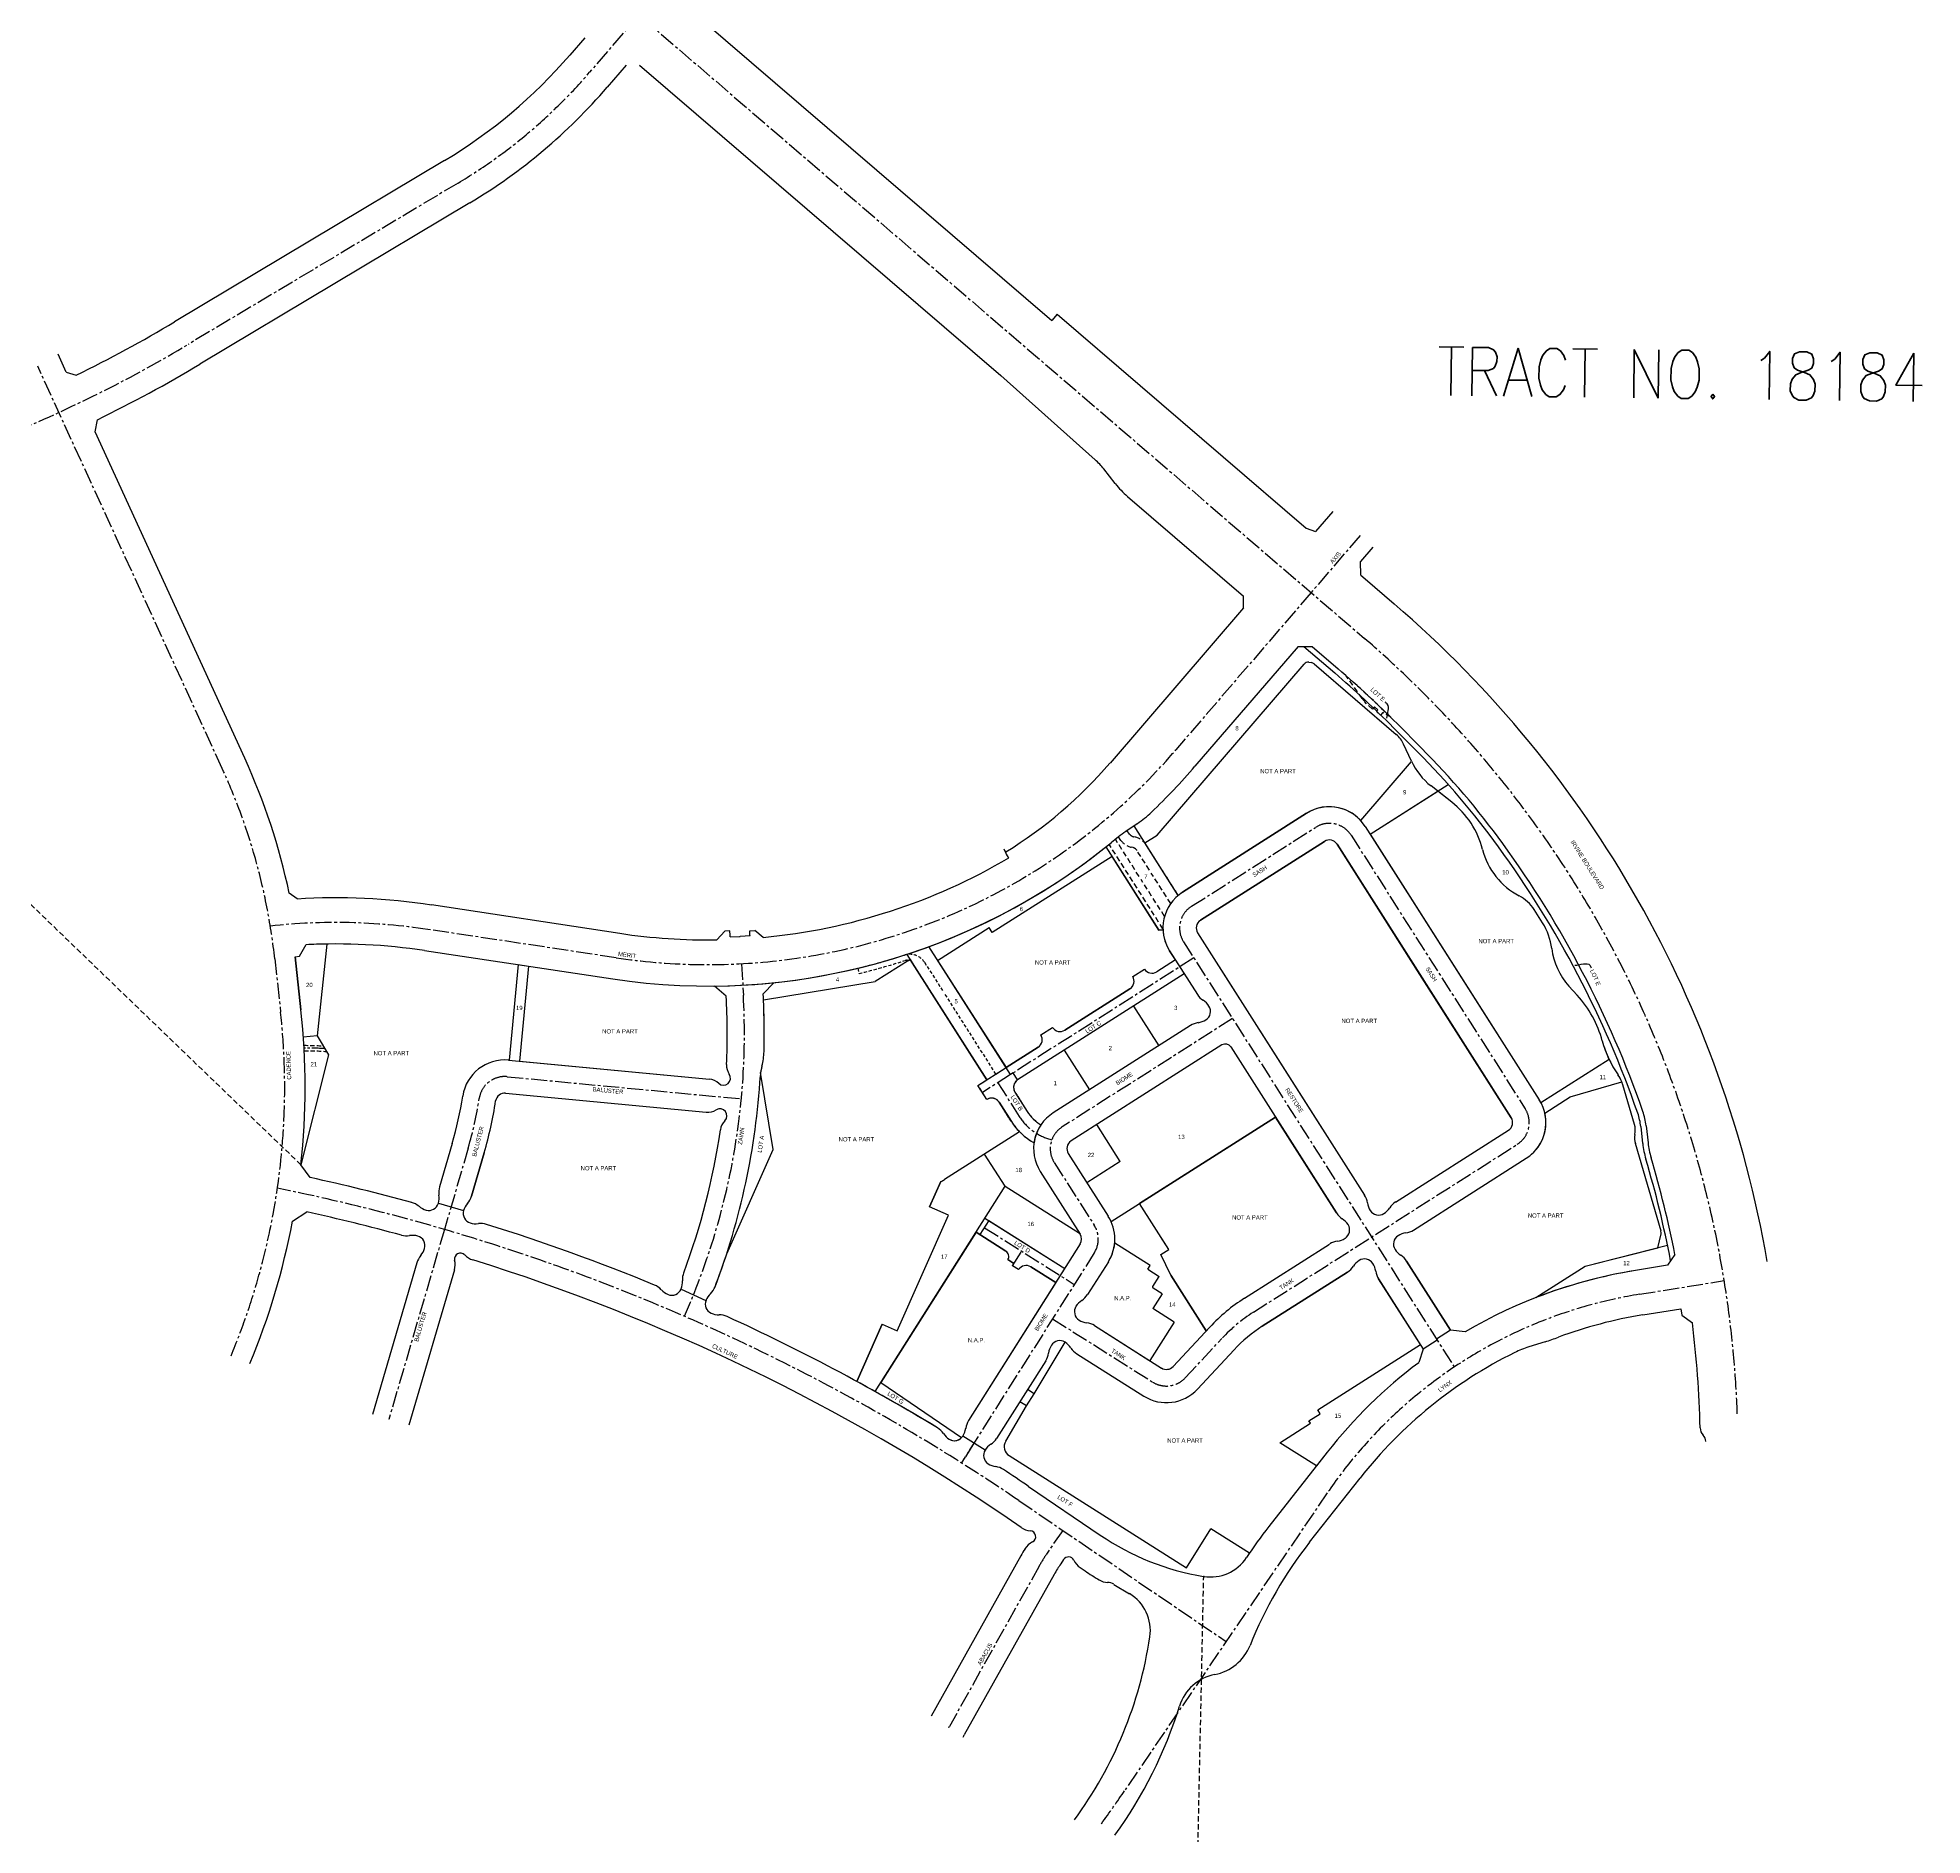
# Model space of a CAD drawing. Extents: x 6103485 to 6118941, y 2177469 to 2202379.
# Drawn here: x 6115428 to 6118941, y 2189160 to 2192512 of the extents above; entities that cross this region are included whole.
import ezdxf
from ezdxf.enums import TextEntityAlignment as Align

# ---------------------------------------------------------------- set-up
doc = ezdxf.new("R2010")
doc.units = 0
doc.header["$LTSCALE"] = 40
doc.header["$MEASUREMENT"] = 0
for name, pattern in [('CENTER2', [1.125, 0.75, -0.125, 0.125, -0.125]), ('DASH5', [0.236, 0.15, -0.086]), ('DASHED2', [0.375, 0.25, -0.125])]:
    doc.linetypes.add(name, pattern=pattern)
for name, color, linetype in [('C-ES-SD', 1, 'DASH5'), ('V-ANNO', 7, 'Continuous'), ('V-LINE-CNTR', 1, 'CENTER2'), ('V-LINE-ESMT', 7, 'DASHED2'), ('V-LINE-LOTS', 3, 'Continuous'), ('V-LINE-RTWY', 1, 'Continuous'), ('V-LINE-TIE', 5, 'DASHED2'), ('V-NODE-TPOB', 7, 'Continuous')]:
    doc.layers.add(name, color=color, linetype=linetype)
doc.layers.add('V-LINE-PIQ-PARCEL', color=2, linetype='Continuous', plot=False)
doc.styles.add('L80', font='simplex.shx', dxfattribs={"width": 0.85, "height": 20})
doc.styles.add('LotNum', font='x-hlvm1d.shx', dxfattribs={"height": 10})
doc.styles.add('ST', font='x-opta1d.shx', dxfattribs={"height": 60})
doc.styles.get("Standard").update_dxf_attribs({"font": 'romansx.shx'})
doc.dimstyles.get("Standard").update_dxf_attribs({"dimtxt": 0.18, "dimasz": 0.18, "dimexe": 0.18, "dimexo": 0.0625, "dimgap": 0.09, "dimtad": 0, "dimtih": 1, "dimtoh": 1, "dimdec": 4, "dimzin": 0, "dimdsep": 46, "dimtxsty": 'Standard', "dimcen": 0.09, "dimadec": 0, "dimazin": 0, "dimtfac": 1, "dimtdec": 4, "dimtofl": 0, "dimtmove": 0, "dimatfit": 3, "dimfxl": 1, "dimtolj": 1, "dimtzin": 0, "dimarcsym": 0})

msp = doc.modelspace()

# ---------------------------------------------------------------- linework, layer by layer
at = {"layer": 'C-ES-SD'}
for p, q in [((6116956.9, 2190776.7), (6116959.2, 2190767)), ((6117051.5, 2190791.1), (6117054.4, 2190793)), ((6117054.4, 2190793), (6117197.3, 2190568.5)), ((6117081.4, 2190787.8), (6117116.1, 2190733.3)), ((6117119.5, 2190727.8), (6117214.1, 2190579.2)), ((6117181, 2190558.1), (6117197.3, 2190568.5)), ((6117214.1, 2190579.2), (6117233.3, 2190591.4)), ((6117241.6, 2190578.3), (6117233.3, 2190591.4)), ((6117246.7, 2190581.6), (6117241.6, 2190578.3)), ((6117255, 2190568.5), (6117246.7, 2190581.6)), ((6117197.7, 2190532), (6117181, 2190558.1)), ((6117250, 2190545.7), (6117272.8, 2190509.8)), ((6117243.3, 2190491), (6117220.5, 2190526.9))]:
    msp.add_line(p, q, dxfattribs=at)
for centre, radius, start, end in [((6116677.8, 2191933.5), 1190, 283.5659, 287.9222), ((6116677.8, 2191933.5), 1200, 283.5659, 287.7995), ((6117053.9, 2190770.3), 32.5, 32.4784, 107.9222), ((6117048.4, 2190779), 12.5, 75.5702, 107.7995), ((6117263.9, 2190554.6), 16.5, 122.4784, 212.4784), ((6117206.5, 2190518.1), 16.5, 32.4784, 122.4784), ((6117342.4, 2190554.1), 82.5, 212.4784, 237.6022), ((6117342.4, 2190554.1), 117.5, 212.4784, 224.4712), ((6117342.4, 2190554.1), 117.5, 212.4784, 241.0385), ((6117363.8, 2190440.3), 79, 146.0645, 172.029)]:
    msp.add_arc(centre, radius, start, end, dxfattribs=at)
at = {"layer": 'V-LINE-CNTR'}
for p, q in [((6116522.1, 2192577.2), (6117901.4, 2191391.8)), ((6116548.9, 2192554.2), (6116457.1, 2192447.4)), ((6116211.9, 2192240.9), (6115708.6, 2191939.9)), ((6115772.3, 2191149.1), (6115428.2, 2191899.3)), ((6117893.3, 2191583.5), (6117802, 2191477.2)), ((6117802, 2191477.2), (6117549.9, 2191183.9)), ((6117579.1, 2190892.2), (6117810.3, 2191039.4)), ((6117876.6, 2191024.7), (6118201.2, 2190514.8)), ((6116506.4, 2190796.3), (6116155.5, 2190849.2)), ((6117564.4, 2190826), (6118069, 2190033.2)), ((6115870.2, 2190794.2), (6115881.1, 2190694.8)), ((6116740.5, 2190785.2), (6116743.7, 2190726.5)), ((6117583.5, 2190796), (6117189.4, 2190545.1)), ((6117655.5, 2190682.9), (6117338, 2190480.8)), ((6116303.2, 2190574.5), (6116739.9, 2190533.2)), ((6117218, 2190563.3), (6117258.1, 2190500.4)), ((6117308.9, 2190459.9), (6117318.6, 2190456.5)), ((6116230.9, 2190441.5), (6116186.4, 2190289.6)), ((6117694.4, 2190135.2), (6118186.5, 2190448.5)), ((6117323.3, 2190414.6), (6117397.8, 2190297.5)), ((6116186.4, 2190289.6), (6116082.9, 2189935.6)), ((6117193.2, 2190292.9), (6117360.6, 2190187.1)), ((6117245.4, 2190222), (6117262.5, 2190249.1)), ((6117397.9, 2190246.1), (6117150.2, 2189854.4)), ((6118414, 2190168.8), (6118572.1, 2190194.3)), ((6117320.1, 2190123.1), (6117506.6, 2190005.1)), ((6117567.4, 2190013), (6117635.8, 2190086.5)), ((6117173.6, 2189891.3), (6117150.2, 2189854.4)), ((6117832.2, 2189798.5), (6117455, 2189244)), ((6117257.3, 2189784.1), (6117643.6, 2189521.3)), ((6117339, 2189728.6), (6117308.9, 2189684.4)), ((6117295.2, 2189662.1), (6117127.7, 2189362.8))]:
    msp.add_line(p, q, dxfattribs=at)
for centre, radius, start, end in [((6115698.7, 2193099.2), 1000, 300.8769, 319.323), ((6114425.6, 2194085.6), 2500, 284.4228, 300.8769), ((6116597.8, 2189875), 2000, 2.035, 49.323), ((6116677.8, 2191933.5), 1150, 261.4302, 319.323), ((6114727, 2190669.7), 1150, 6.2149, 24.6371), ((6117836.1, 2190998.9), 48, 32.4784, 122.4784), ((6117604.9, 2190851.7), 48, 122.4784, 212.4784), ((6115984.2, 2189712), 1150, 81.4302, 96.1032), ((6115445.7, 2190655.5), 1300, 336.0471, 3.1286), ((6114588.7, 2190554.1), 1300, 337.3886, 6.2149), ((6116298.7, 2190526.7), 48, 84.6014, 171.4444), ((6115559, 2190638), 700, 343.6964, 351.4444), ((6117342.4, 2190554.1), 100, 212.4784, 250.3894), ((6118160.7, 2190489), 48, 302.4784, 32.4784), ((6117363.8, 2190440.3), 48, 122.4784, 212.4784), ((6115119.7, 2186642.4), 3800, 55.7686, 78.5331), ((6117357.3, 2190271.7), 48, 327.6996, 32.4784), ((6118553.2, 2189307.9), 872, 99.1882, 145.7686), ((6117855.5, 2189882.2), 300, 122.4784, 137.0658), ((6117532.3, 2190045.7), 48, 237.6996, 317.0658), ((6114739.2, 2190328.6), 1400, 343.6964, 343.6965), ((6117557, 2189515.6), 300, 145.7686, 150.7686), ((6116255, 2189851.2), 1000, 330.6245, 330.7686), ((6115034.2, 2190891.1), 2928, 324.278, 325.7686)]:
    msp.add_arc(centre, radius, start, end, dxfattribs=at)
at = {"layer": 'V-LINE-CNTR', "ltscale": 0.8}
msp.add_arc((6115926.1, 2190055), 573, 86.28, 90.1449, dxfattribs=at)
at = {"layer": 'V-LINE-ESMT'}
for p, q in [((6117897.1, 2191279.9), (6117867.5, 2191321.9)), ((6117901.9, 2191274.7), (6117899.7, 2191276.8)), ((6117901.3, 2191274), (6117901.9, 2191274.7)), ((6117916.5, 2191259.8), (6117901.3, 2191274)), ((6117920.4, 2191264), (6117916.5, 2191259.8)), ((6117926.5, 2191258.3), (6117920.4, 2191264)), ((6117926.5, 2191258.3), (6117924.1, 2191255.8)), ((6117931.4, 2191248.9), (6117924.1, 2191255.8)), ((6117935.8, 2191253.6), (6117931.4, 2191248.9)), ((6117950.5, 2191244.6), (6117935.8, 2191253.6)), ((6117463.8, 2191026.8), (6117459.2, 2191033.2)), ((6117525.9, 2190850.1), (6117425.5, 2191007.8)), ((6117481.6, 2190947.6), (6117437.3, 2191017.2)), ((6117447.5, 2191015.1), (6117442.9, 2191021.5)), ((6117469.6, 2191001.8), (6117466.9, 2191002.3)), ((6117500.7, 2190959.7), (6117477.4, 2190996.3)), ((6117554.4, 2190912.5), (6117494.3, 2191007)), ((6117540.4, 2190897.3), (6117504.1, 2190954.3)), ((6117528.9, 2190873.3), (6117485.1, 2190942.2))]:
    msp.add_line(p, q, dxfattribs=at)
at = {"layer": 'V-LINE-ESMT', "ltscale": 0.8, "flags": 128}
for points in [[(6115924.4, 2190633, -0.015495), (6115960.2, 2190632, -0.015495)], [(6115924.9, 2190623, -0.018274), (6115966.4, 2190621.6, -0.018274)]]:
    msp.add_lwpolyline(points, format="xyb", dxfattribs=at)
at = {"layer": 'V-LINE-ESMT'}
for centre, radius, start, end in [((6116597.8, 2189875), 1925, 45.3561, 48.7312), ((6117913.9, 2191291.7), 20.5, 215.1589, 226.4089), ((6117473.9, 2191034.1), 12.5, 215.6394, 257.4784), ((6117473.9, 2191034.1), 32.5, 215.6394, 257.4784), ((6117466.9, 2190989.6), 12.5, 32.4784, 77.4784), ((6117466.9, 2190989.6), 32.5, 32.4784, 77.4784)]:
    msp.add_arc(centre, radius, start, end, dxfattribs=at)
at = {"layer": 'V-LINE-LOTS'}
for p, q in [((6117902.7, 2191502.8), (6117956.8, 2191456.2)), ((6117788.5, 2191376.8), (6117846, 2191327.3)), ((6117514.9, 2191024.9), (6117788.9, 2191343.8)), ((6117797.7, 2191347.2), (6117802.4, 2191346.6)), ((6117807.7, 2191344.3), (6117960.7, 2191212.8)), ((6117955.1, 2191225.9), (6118000.6, 2191180.2)), ((6117894.5, 2191052.1), (6117989.3, 2191162.4)), ((6117989, 2191163.1), (6117974.5, 2191194.4)), ((6117912, 2191026.8), (6118057.7, 2191119.5)), ((6118064.1, 2191086.5), (6118025.6, 2191116.7)), ((6117554.4, 2190912.5), (6117472, 2191042.1)), ((6117492.1, 2191010.4), (6117514.9, 2191024.9)), ((6117419.6, 2191003), (6117518.3, 2190847.9)), ((6118233.6, 2190861.2), (6118217.8, 2190886)), ((6117105.9, 2190791.4), (6117201.7, 2190852.4)), ((6117207.6, 2190843.1), (6117201.7, 2190852.4)), ((6117518.3, 2190847.9), (6117525.9, 2190848.6)), ((6117241.6, 2190578.3), (6117089.6, 2190817)), ((6116324, 2190783.4), (6116307.1, 2190605.2)), ((6116343.4, 2190780.4), (6116326.6, 2190603.4)), ((6117054.4, 2190793), (6116989.7, 2190751.8)), ((6117048.2, 2190802.6), (6117197.3, 2190568.5)), ((6116781.2, 2190717.8), (6116989.7, 2190751.8)), ((6117565.7, 2190766.2), (6117255, 2190568.5)), ((6118298.3, 2190726.4), (6118282.7, 2190743.5)), ((6118357.5, 2190606.8), (6118230.5, 2190526)), ((6116799.2, 2190438.9), (6116775.8, 2190582.2)), ((6117181, 2190558.1), (6117233.3, 2190591.4)), ((6117246.7, 2190581.6), (6117241.6, 2190578.3)), ((6117255, 2190568.5), (6117246.7, 2190581.6)), ((6118284.7, 2190536.8), (6118381.2, 2190565.1)), ((6117250, 2190545.7), (6117272.8, 2190509.8)), ((6118237.6, 2190506.8), (6118284.7, 2190536.8)), ((6118404.9, 2190485.3), (6118383.1, 2190559.6)), ((6117220.5, 2190526.9), (6117243.3, 2190491)), ((6117429.3, 2190304.3), (6117735.6, 2190499.3)), ((6117258.6, 2190471.8), (6117118.6, 2190382.7)), ((6118416.6, 2190481.9), (6118420.1, 2190450.1)), ((6116712.6, 2190244.3), (6116799.2, 2190438.9)), ((6117231.7, 2190370.3), (6117193.5, 2190430.3)), ((6118454.3, 2190286.5), (6118406.5, 2190449.7)), ((6116989.5, 2189987.2), (6117231.7, 2190370.3)), ((6117112, 2190379.3), (6117090.8, 2190331.7)), ((6117231.7, 2190370.3), (6117370.6, 2190282.5)), ((6117125.9, 2190316.1), (6117090.8, 2190331.7)), ((6117536.8, 2190252.5), (6117482.3, 2190338.1)), ((6117030.2, 2190100.9), (6117125.9, 2190316.1)), ((6117177.4, 2190284.5), (6117233.1, 2190249.3)), ((6117194, 2190310.7), (6117342.7, 2190216.8)), ((6117501.8, 2190222.4), (6117435.9, 2190264)), ((6117536.8, 2190252.5), (6117520.1, 2190278.6)), ((6117522.1, 2190243.1), (6117536.8, 2190252.5)), ((6118313.1, 2190221.3), (6118466.5, 2190260.3)), ((6118448.4, 2190255.6), (6118454.4, 2190281.4)), ((6117236.7, 2190233.5), (6117248.1, 2190226.3)), ((6117245.4, 2190222), (6117248.1, 2190226.3)), ((6117256.8, 2190214.8), (6117245.4, 2190222)), ((6117279.6, 2190219.9), (6117326.1, 2190190.6)), ((6117497.5, 2190215.6), (6117501.8, 2190222.4)), ((6117497.5, 2190215.6), (6117518.6, 2190202.2)), ((6117540.4, 2190204.4), (6117522.1, 2190243.1)), ((6118220.7, 2190162.6), (6118313.1, 2190221.3)), ((6117506.9, 2190183.6), (6117518.6, 2190202.2)), ((6117524.6, 2190169.5), (6117507.7, 2190180.2)), ((6117606.5, 2190100.5), (6117540.4, 2190204.4)), ((6117524.6, 2190169.5), (6117507.2, 2190142)), ((6117002.6, 2190113.2), (6116955, 2190006.3)), ((6117002.6, 2190113.2), (6117030.2, 2190100.9)), ((6117546.9, 2190116.9), (6117501.5, 2190045.1)), ((6117546.9, 2190116.9), (6117507.2, 2190142)), ((6117285.6, 2189983.4), (6117343.4, 2190079.4)), ((6117814.7, 2189953.3), (6118005.7, 2190074.9)), ((6117000.1, 2190004), (6117150.6, 2189901.5)), ((6117271.4, 2189960.5), (6117285.6, 2189983.4)), ((6117232.7, 2189894.9), (6117271.4, 2189960.5)), ((6117798.1, 2189932.7), (6117819.2, 2189946.1)), ((6117801, 2189928.2), (6117798.1, 2189932.7)), ((6117819.2, 2189946.1), (6117814.7, 2189953.3)), ((6117744, 2189891.9), (6117801, 2189928.2)), ((6117239.2, 2189867.9), (6117569.5, 2189659)), ((6117812, 2189848.9), (6117744, 2189891.9))]:
    msp.add_line(p, q, dxfattribs=at)
for points in [[(6117471.2, 2190706.1), (6117518.2, 2190632.3)], [(6115949.2, 2190650.4), (6115923.4, 2190648.5)], [(6117341.9, 2190623.8), (6117388.9, 2190550)], [(6117446.3, 2190416.4), (6117402.5, 2190485.2)], [(6117446.3, 2190416.4), (6117384.1, 2190376.8)]]:
    msp.add_lwpolyline(points, dxfattribs=at)
for centre, radius, start, end in [((6116597.8, 2189875), 2085, 9.8068, 49.323), ((6117796.5, 2191337.3), 10, 83.0758, 139.323), ((6117801.1, 2191336.7), 10, 49.323, 83.0758), ((6116597.8, 2189875), 1915, 44.8631, 49.3231), ((6117925.5, 2191171.8), 54, 24.7496, 49.323), ((6118103.4, 2191215.8), 126, 204.7496, 231.8452), ((6116936, 2190120.6), 1502, 35.9922, 44.8631), ((6117962.8, 2190957.5), 164, 14.3754, 51.8452), ((6118253.4, 2191032), 136, 194.3754, 242.1736), ((6116597.8, 2189875), 1920, 19.1958, 35.9922), ((6118155.4, 2190846.3), 74, 32.4784, 62.1736), ((6118137.4, 2190800), 114, 6.8139, 32.4784), ((6118375.7, 2190828.5), 126, 186.8139, 222.4114), ((6117455.5, 2190752.4), 16.5, 302.4784, 32.4787), ((6118147.7, 2190588.8), 204, 14.9163, 42.4114), ((6117334.1, 2190675.1), 16.5, 212.4784, 302.4784), ((6118538.1, 2190692.8), 200, 194.9163, 214.9416), ((6117263.9, 2190554.6), 16.5, 122.4784, 212.4784), ((6118321.6, 2190541.6), 64, 21.4671, 34.9416), ((6118321.6, 2190541.6), 64, 16.3434, 21.4671), ((6117206.5, 2190518.1), 16.5, 32.4784, 122.4784), ((6117342.4, 2190554.1), 82.5, 212.4784, 237.6022), ((6118305.3, 2190469.5), 112, 6.3614, 19.1958), ((6117342.4, 2190554.1), 117.5, 212.4784, 241.0385), ((6118367.4, 2190474.3), 39, 348.8233, 16.3434), ((6118441, 2190459.8), 36, 168.8233, 196.3434), ((6118587.1, 2190468.7), 168, 186.3614, 196.6175), ((6116597.8, 2189875), 1908, 10.7659, 16.6175), ((6117097.1, 2190416.4), 40, 291.8589, 302.4791), ((6118444.7, 2190283.7), 10, 346.679, 16.3434), ((6117227, 2190239.6), 11.5, 327.6996, 57.6996), ((6117270.8, 2190206), 16.5, 57.6996, 147.6996), ((6117509, 2190182.3), 2.5, 147.6996, 237.6996), ((6117249.9, 2189884.8), 20, 149.4261, 237.6944)]:
    msp.add_arc(centre, radius, start, end, dxfattribs=at)
at = {"layer": 'V-LINE-PIQ-PARCEL'}
for p, q in [((6117777.7, 2191376.8), (6117585.6, 2191153.3)), ((6117777.7, 2191376.8), (6117803.9, 2191376.7)), ((6117803.9, 2191376.7), (6117852.5, 2191334.9)), ((6117514.9, 2191024.9), (6117788.9, 2191343.8)), ((6117797.7, 2191347.2), (6117802.4, 2191346.6)), ((6117807.7, 2191344.3), (6117960.7, 2191212.8)), ((6117962.2, 2191232.9), (6118007.7, 2191187.2)), ((6117894.5, 2191052.1), (6117989.3, 2191162.4)), ((6117989, 2191163.1), (6117974.5, 2191194.4)), ((6117912, 2191026.8), (6118038, 2191107)), ((6118064.1, 2191086.5), (6118038, 2191107)), ((6117793.7, 2191065.6), (6117562.5, 2190918.4)), ((6117478.1, 2191046.3), (6117456.6, 2191031.4)), ((6117492.1, 2191010.4), (6117514.9, 2191024.9)), ((6117912, 2191026.8), (6118227.3, 2190531.4)), ((6117554.4, 2190912.5), (6117492.1, 2191010.4)), ((6117827, 2191013.2), (6117595.8, 2190866.1)), ((6118005, 2190765.2), (6117850.4, 2191008)), ((6117430.9, 2190985.2), (6117207.6, 2190843.1)), ((6117518.3, 2190847.9), (6117430.9, 2190985.2)), ((6118233.6, 2190861.2), (6118217.8, 2190886)), ((6117105.9, 2190791.4), (6117201.7, 2190852.4)), ((6117207.6, 2190843.1), (6117201.7, 2190852.4)), ((6117525.9, 2190848.6), (6117518.3, 2190847.9)), ((6115916, 2190799.2), (6115928.9, 2190820.7)), ((6117590.5, 2190842.6), (6117745.1, 2190599.8)), ((6115908, 2190798.3), (6115916, 2190799.2)), ((6115918.9, 2190698.9), (6115908, 2190798.3)), ((6116324, 2190783.4), (6116307.1, 2190605.2)), ((6116324, 2190783.4), (6116343.4, 2190780.4)), ((6116343.4, 2190780.4), (6116326.6, 2190603.4)), ((6117054.4, 2190793), (6116989.7, 2190751.8)), ((6117197.3, 2190568.5), (6117054.4, 2190793)), ((6117105.9, 2190791.4), (6117233.3, 2190591.4)), ((6117549, 2190792.4), (6117514.2, 2190770.2)), ((6117549, 2190792.4), (6117538.2, 2190809.3)), ((6116711.8, 2190724.8), (6116689.6, 2190743.6)), ((6116781.2, 2190717.8), (6116989.7, 2190751.8)), ((6117469.5, 2190761.3), (6117491.4, 2190775.3)), ((6118175, 2190498.1), (6118005, 2190765.2)), ((6118298.3, 2190726.4), (6118282.7, 2190743.5)), ((6117342.9, 2190661.2), (6117464.4, 2190738.5)), ((6115949.2, 2190650.4), (6115970.3, 2190615)), ((6117298.2, 2190652.3), (6117320.1, 2190666.2)), ((6115970.3, 2190615), (6115919, 2190410.2)), ((6116306.1, 2190605.3), (6116307.1, 2190605.2)), ((6116326.6, 2190603.4), (6116680.3, 2190570)), ((6117233.3, 2190591.4), (6117293.1, 2190629.5)), ((6118357.5, 2190606.8), (6118230.5, 2190526)), ((6116799.2, 2190438.9), (6116775.8, 2190582.2)), ((6117181, 2190558.1), (6117197.3, 2190568.5)), ((6117745.1, 2190599.8), (6117901.8, 2190353.7)), ((6118284.7, 2190536.8), (6118381.2, 2190565.1)), ((6116300.3, 2190543.6), (6116674.5, 2190508.2)), ((6117197.7, 2190532), (6117181, 2190558.1)), ((6118237.6, 2190506.8), (6118284.7, 2190536.8)), ((6118404.9, 2190485.3), (6118383.1, 2190559.6)), ((6117243.3, 2190491), (6117220.5, 2190526.9)), ((6117735.6, 2190499.3), (6117482.3, 2190338.1)), ((6117849.5, 2190320.4), (6117735.6, 2190499.3)), ((6117258.6, 2190471.8), (6117118.6, 2190382.7)), ((6117959.6, 2190340.8), (6118169.8, 2190474.6)), ((6118426.5, 2190483), (6118430.1, 2190451.2)), ((6116201.1, 2190450.2), (6116177.4, 2190369)), ((6116260.6, 2190432.7), (6116236.9, 2190351.6)), ((6116712.6, 2190244.3), (6116799.2, 2190438.9)), ((6118454.3, 2190286.5), (6118406.5, 2190449.7)), ((6117992.9, 2190288.5), (6118203.1, 2190422.3)), ((6117090.8, 2190331.7), (6117112, 2190379.3)), ((6116175.2, 2190338.4), (6116222.2, 2190324.7)), ((6117125.9, 2190316.1), (6117090.8, 2190331.7)), ((6117536.8, 2190252.5), (6117482.3, 2190338.1)), ((6117177.4, 2190284.5), (6117000.1, 2190004)), ((6117030.2, 2190100.9), (6117125.9, 2190316.1)), ((6117233.1, 2190249.3), (6117177.4, 2190284.5)), ((6117501.8, 2190222.4), (6117435.9, 2190264)), ((6117522.1, 2190243.1), (6117536.8, 2190252.5)), ((6117677.7, 2190161.4), (6117836.6, 2190262.5)), ((6118313.1, 2190221.3), (6118448.4, 2190255.6)), ((6118448.4, 2190255.6), (6118454.4, 2190281.4)), ((6117248.1, 2190226.3), (6117236.7, 2190233.5)), ((6117245.4, 2190222), (6117248.1, 2190226.3)), ((6117256.8, 2190214.8), (6117245.4, 2190222)), ((6117326.1, 2190190.6), (6117279.6, 2190219.9)), ((6117424.1, 2190229.5), (6117385.3, 2190168.1)), ((6117497.5, 2190215.6), (6117501.8, 2190222.4)), ((6117497.5, 2190215.6), (6117518.6, 2190202.2)), ((6117540.4, 2190204.4), (6117522.1, 2190243.1)), ((6118062.1, 2190101.8), (6117980.1, 2190230.7)), ((6118220.7, 2190162.6), (6118313.1, 2190221.3)), ((6118466.2, 2190222.8), (6118406.8, 2190213.2)), ((6118480.2, 2190242.8), (6118466.2, 2190222.8)), ((6116627.6, 2190178.6), (6116674, 2190157.4)), ((6117326.1, 2190190.6), (6117163.4, 2189933.2)), ((6117506.9, 2190183.6), (6117518.6, 2190202.2)), ((6117524.6, 2190169.5), (6117507.7, 2190180.2)), ((6117540.4, 2190204.4), (6117606.5, 2190100.5)), ((6117869.9, 2190210.2), (6117711, 2190109.1)), ((6118005.7, 2190074.9), (6117927.8, 2190197.4)), ((6117524.6, 2190169.5), (6117507.2, 2190142)), ((6116955, 2190006.3), (6117002.6, 2190113.2)), ((6117002.6, 2190113.2), (6117030.2, 2190100.9)), ((6117398.3, 2190110.3), (6117499.8, 2190046.1)), ((6117546.9, 2190116.9), (6117501.5, 2190045.1)), ((6117546.9, 2190116.9), (6117507.2, 2190142)), ((6117285.6, 2189983.4), (6117343.4, 2190079.4)), ((6117606.5, 2190100.5), (6117613.1, 2190107.6)), ((6117814.7, 2189953.3), (6118005.7, 2190074.9)), ((6118037.1, 2190083.3), (6118011, 2190066.7)), ((6118062.1, 2190101.8), (6118036, 2190085.1)), ((6118036, 2190085.1), (6118037.1, 2190083.3)), ((6117365.2, 2190057.9), (6117490.1, 2189978.9)), ((6117590.1, 2189991.9), (6117658.5, 2190065.4)), ((6118011, 2190066.7), (6118002.6, 2190041.3)), ((6117000.1, 2190004), (6117150.6, 2189901.5)), ((6117271.4, 2189960.5), (6117285.6, 2189983.4)), ((6117232.7, 2189894.9), (6117271.4, 2189960.5)), ((6117798.1, 2189932.7), (6117819.2, 2189946.1)), ((6117801, 2189928.2), (6117798.1, 2189932.7)), ((6117819.2, 2189946.1), (6117814.7, 2189953.3)), ((6117194.3, 2189878.3), (6117152.9, 2189904.4)), ((6117744, 2189891.9), (6117801, 2189928.2)), ((6117239.2, 2189867.9), (6117569.5, 2189659)), ((6117812, 2189848.9), (6117744, 2189891.9)), ((6117831.9, 2189874.2), (6117812, 2189848.9)), ((6117275.3, 2189810.6), (6117408.9, 2189719.7)), ((6117569.5, 2189659), (6117615.2, 2189731.3)), ((6117687, 2189685.9), (6117615.2, 2189731.3))]:
    msp.add_line(p, q, dxfattribs=at)
msp.add_lwpolyline([(6115967.2, 2190821.9), (6115949.2, 2190650.4)], dxfattribs=at)
for centre, radius, start, end in [((6117796.5, 2191337.3), 10, 83.0758, 139.323), ((6117801.1, 2191336.7), 10, 49.323, 83.0758), ((6116597.8, 2189875), 1925, 44.8631, 49.323), ((6117925.5, 2191171.8), 54, 24.7496, 49.323), ((6116936, 2190120.6), 1512, 35.9922, 44.8631), ((6116677.8, 2191933.5), 1197, 313.6732, 319.323), ((6117354.5, 2191224.7), 217, 304.7323, 313.6732), ((6117836.1, 2190998.9), 79, 42.3351, 122.4784), ((6117962.8, 2190957.5), 164, 14.3754, 51.8452), ((6117703.3, 2190675.6), 433, 124.7323, 129.1892), ((6116677.8, 2191933.5), 1190, 270.5707, 309.1892), ((6117836.1, 2190998.9), 17, 32.4784, 122.4784), ((6118253.4, 2191032), 136, 194.3754, 242.1736), ((6116597.8, 2189875), 1930, 19.1958, 35.9922), ((6117604.9, 2190851.7), 79, 122.4784, 129.701), ((6118155.4, 2190846.3), 74, 32.4784, 62.1736), ((6117604.9, 2190851.7), 79, 182.2855, 212.4784), ((6117604.9, 2190851.7), 17, 122.4784, 212.4784), ((6118137.4, 2190800), 114, 6.8139, 32.4784), ((6115984.2, 2189712), 1110, 90.8763, 92.8537), ((6118375.7, 2190828.5), 126, 186.8139, 222.4114), ((6117455.5, 2190752.4), 16.5, 302.4784, 32.4784), ((6117505.3, 2190784.1), 16.5, 212.4784, 302.4784), ((6115445.7, 2190655.5), 1268, 357.3642, 3.1306), ((6115445.7, 2190655.5), 1337, 358.5303, 2.6709), ((6118147.7, 2190588.8), 204, 14.9163, 42.4114), ((6114588.7, 2190554.1), 1338, 353.8298, 6.2149), ((6117284.3, 2190643.4), 16.5, 302.4784, 32.4784), ((6117334.1, 2190675.1), 16.5, 212.4784, 302.4784), ((6118538.1, 2190692.8), 200, 194.9163, 205.4792), ((6116298.7, 2190526.7), 79, 84.6014, 171.4444), ((6116669.3, 2190624.1), 113, 344.6899, 358.5303), ((6116677.5, 2190540.1), 30, 47.2272, 84.6014), ((6116706.7, 2190571.7), 13, 227.2272, 34.1718), ((6116742.3, 2190595.8), 30, 177.3642, 214.1718), ((6116862.2, 2190571.3), 87, 164.6899, 172.8192), ((6118321.6, 2190541.6), 64, 16.3434, 21.4671), ((6115559, 2190638), 669, 343.6964, 351.4444), ((6116298.7, 2190526.7), 17, 84.6014, 171.4444), ((6117206.5, 2190518.1), 16.5, 32.4784, 122.4784), ((6118160.7, 2190489), 79, 27.906, 32.4784), ((6115559, 2190638), 731, 343.6964, 351.4444), ((6116677.3, 2190538.1), 30, 264.6014, 301.9756), ((6116700.1, 2190501.6), 13, 315.031, 121.9756), ((6118160.7, 2190489), 17, 302.4784, 32.4784), ((6118160.7, 2190489), 79, 302.4784, 13.0346), ((6118305.3, 2190469.5), 122, 6.3614, 19.1958), ((6115445.7, 2190655.5), 1268, 339.3741, 351.8387), ((6116730.5, 2190471.2), 30, 135.031, 171.8387), ((6117342.4, 2190554.1), 117.5, 212.4784, 224.4712), ((6118367.4, 2190474.3), 39, 348.8233, 16.3434), ((6118441, 2190459.8), 36, 168.8233, 196.3434), ((6118587.1, 2190468.7), 158, 186.3614, 196.6175), ((6116597.8, 2189875), 1918, 11.0572, 16.6175), ((6116211.9, 2190358.9), 36, 163.6964, 188.2294), ((6117097.1, 2190416.4), 40, 291.8589, 302.4791), ((6116140.7, 2190348.6), 36, 343.6964, 8.2294), ((6116256.8, 2190314.6), 36, 139.1634, 163.6964), ((6116202.3, 2190361.7), 36, 319.1634, 343.6964), ((6117879.8, 2190339.7), 36, 212.4784, 237.0114), ((6117871.4, 2190334.3), 36, 7.9454, 32.4784), ((6117942.7, 2190344.3), 36, 187.9454, 212.4784), ((6117927.9, 2190334.9), 18.5, 212.4784, 302.4784), ((6117918.5, 2190349.7), 36, 302.4784, 327.0114), ((6117978.9, 2190310.5), 36, 122.4784, 147.0114), ((6117840.6, 2190279.3), 36, 32.4784, 57.0114), ((6117855.4, 2190288.7), 18.5, 302.4784, 32.4784), ((6117973.6, 2190318.9), 36, 277.9454, 302.4784), ((6118444.7, 2190283.7), 10, 346.679, 16.3434), ((6117227, 2190239.6), 11.5, 327.6996, 57.6996), ((6117357.3, 2190271.7), 79, 327.6996, 354.3703), ((6117856, 2190232.2), 36, 97.9454, 122.4784), ((6117846, 2190303.5), 36, 277.9454, 302.4784), ((6117974.1, 2190262.4), 18.5, 122.4784, 212.4784), ((6117988.9, 2190271.8), 36, 212.4784, 237.0114), ((6117983.5, 2190247.6), 36, 97.9454, 122.4784), ((6115445.7, 2190655.5), 1332, 339.2174, 342.0198), ((6117270.8, 2190206), 16.5, 57.6996, 147.6996), ((6117850.6, 2190240.6), 36, 302.4784, 327.0114), ((6117911, 2190201.4), 36, 122.4784, 147.0114), ((6117901.6, 2190216.2), 18.5, 32.4784, 122.4784), ((6117886.8, 2190206.8), 36, 7.9454, 32.4784), ((6117949.7, 2190211.4), 36, 32.4784, 57.0114), ((6116594.2, 2190192.1), 36, 338.0262, 3.2418), ((6116666.1, 2190196.2), 36, 159.3741, 183.2418), ((6116657.3, 2190195.7), 36, 314.0317, 339.2174), ((6117509, 2190182.3), 2.5, 147.6996, 237.6996), ((6117958.1, 2190216.7), 36, 187.9454, 212.4784), ((6118553.2, 2189307.9), 917, 99.1882, 111.2575), ((6116707.4, 2190143.9), 36, 134.0317, 157.9279), ((6117379.4, 2190136.4), 18.5, 147.6996, 237.6996), ((6117394.2, 2190127.1), 36, 123.1666, 147.6996), ((6117354.8, 2190187.4), 36, 303.1666, 327.6996), ((6117855.5, 2189882.2), 331, 122.4784, 137.0658), ((6117388.8, 2190151.2), 36, 237.6996, 262.2326), ((6117379.1, 2190079.9), 36, 57.6996, 82.2326), ((6117855.5, 2189882.2), 269, 122.4784, 137.0658), ((6117324.1, 2190049), 36, 33.1666, 57.6996), ((6117384.4, 2190088.3), 36, 213.1666, 237.6996), ((6118553.2, 2189307.9), 917, 126.8996, 141.8681), ((6115119.7, 2186642.4), 3832, 58.788, 61.3827), ((6117532.3, 2190045.7), 79, 237.6996, 317.0658), ((6117193.8, 2189913.9), 36, 147.6996, 172.2326), ((6117086.8, 2189888.9), 36, 34.0303, 58.788), ((6117146.5, 2189929.2), 36, 214.0303, 238.3406), ((6117137.3, 2189914.3), 18.5, 238.3406, 315.9296), ((6117122.5, 2189923.7), 36, 327.6996, 352.2326), ((6117210, 2189868.4), 18.5, 147.6996, 237.0587), ((6117249.9, 2189884.8), 20, 149.4261, 237.6944), ((6117219.5, 2189883.1), 36, 237.0587, 261.369), ((6117208.7, 2189811.9), 36, 56.6113, 81.369), ((6115119.7, 2186642.4), 3832, 55.7686, 56.6113), ((6117679.4, 2190117.4), 481, 235.7686, 260.7053), ((6117614.7, 2189721.6), 80, 260.7053, 326.76), ((6118379.1, 2189220.6), 834, 146.088, 146.76)]:
    msp.add_arc(centre, radius, start, end, dxfattribs=at)
at = {"layer": 'V-LINE-RTWY'}
for p, q in [((6116567.8, 2192630.3), (6117318.9, 2191984.7)), ((6116448, 2192511.9), (6116420, 2192479.3)), ((6116525.5, 2192460.9), (6116489.7, 2192419.4)), ((6116550.3, 2192460.7), (6117223.4, 2191882.2)), ((6116186.8, 2192283), (6115683.4, 2191982)), ((6116234, 2192204), (6115730.6, 2191903)), ((6117328.7, 2191996.1), (6117318.9, 2191984.7)), ((6117328.7, 2191996.1), (6117792.9, 2191597.1)), ((6115481.6, 2191888.5), (6115466.2, 2191922)), ((6115481.6, 2191888.5), (6115500, 2191882.7)), ((6117223.4, 2191882.2), (6117399.5, 2191724.8)), ((6115535.1, 2191776.7), (6115539.5, 2191799.6)), ((6115814.1, 2191168.3), (6115535.1, 2191776.7)), ((6117437, 2191680.4), (6117415.6, 2191707.7)), ((6117459.9, 2191656.5), (6117676.3, 2191470.6)), ((6117842.5, 2191628.7), (6117810.4, 2191591.3)), ((6117792.9, 2191597.1), (6117810.4, 2191591.3)), ((6117917, 2191562), (6117894, 2191535.2)), ((6117894.5, 2191509.7), (6117894, 2191535.2)), ((6117894.5, 2191509.7), (6117902.7, 2191502.8)), ((6117675.8, 2191448.5), (6117427.2, 2191159.2)), ((6117777.7, 2191376.8), (6117585.6, 2191153.3)), ((6117777.7, 2191376.8), (6117803.9, 2191376.7)), ((6117803.9, 2191376.7), (6117852.5, 2191334.9)), ((6117962.2, 2191232.9), (6118007.7, 2191187.2)), ((6117562.5, 2190918.4), (6117793.7, 2191065.6)), ((6117478.1, 2191046.3), (6117456.6, 2191031.4)), ((6117473.9, 2191021.3), (6117471.2, 2191021.9)), ((6117902.7, 2191041.3), (6118227.3, 2190531.4)), ((6117595.8, 2190866.1), (6117827, 2191013.2)), ((6117850.4, 2191008), (6118175, 2190498.1)), ((6115911.7, 2190905.9), (6115897.2, 2190916.9)), ((6116513.2, 2190841.8), (6116162.4, 2190894.7)), ((6116718.4, 2190846.7), (6116708.9, 2190845.8)), ((6116755.5, 2190846.4), (6116765, 2190847.2)), ((6116780.6, 2190834.3), (6116765, 2190847.2)), ((6115916, 2190799.2), (6115928.9, 2190820.7)), ((6116694.2, 2190829.6), (6116708.9, 2190845.8)), ((6116719.3, 2190835.1), (6116737.7, 2190836.2)), ((6116756.2, 2190836.9), (6116737.8, 2190835.8)), ((6117590.5, 2190842.6), (6117901.8, 2190353.7)), ((6115908, 2190798.3), (6115916, 2190799.2)), ((6115908, 2190798.3), (6115918.9, 2190698.9)), ((6116149.6, 2190809.7), (6116500.4, 2190756.8)), ((6117549, 2190792.4), (6117514.2, 2190770.2)), ((6117538.2, 2190809.3), (6117590.2, 2190727.8)), ((6116711.8, 2190724.8), (6116689.6, 2190743.6)), ((6116780.7, 2190728.8), (6116800.6, 2190749.8)), ((6117565.7, 2190766.2), (6117255, 2190568.5)), ((6117469.5, 2190761.3), (6117491.4, 2190775.3)), ((6117464.4, 2190738.5), (6117342.9, 2190661.2)), ((6117298.2, 2190652.3), (6117320.1, 2190666.2)), ((6117577.3, 2190669.9), (6117321.4, 2190507)), ((6116306.1, 2190605.3), (6116680.3, 2190570)), ((6117293.1, 2190629.5), (6117233.3, 2190591.4)), ((6117635.8, 2190633.7), (6117354.6, 2190454.7)), ((6117652.4, 2190630), (6117849.5, 2190320.4)), ((6117181, 2190558.1), (6117233.3, 2190591.4)), ((6117181, 2190558.1), (6117197.3, 2190568.5)), ((6117214.1, 2190579.2), (6117233.3, 2190591.4)), ((6117246.7, 2190581.6), (6117241.6, 2190578.3)), ((6116300.3, 2190543.6), (6116674.5, 2190508.2)), ((6117197.7, 2190532), (6117181, 2190558.1)), ((6117250, 2190545.7), (6117272.8, 2190509.8)), ((6117243.3, 2190491), (6117220.5, 2190526.9)), ((6117220.5, 2190526.9), (6117243.3, 2190491)), ((6117959.6, 2190340.8), (6118169.8, 2190474.6)), ((6118426.5, 2190483), (6118430.1, 2190451.2)), ((6116201.1, 2190450.2), (6116177.4, 2190369)), ((6116236.9, 2190351.6), (6116260.6, 2190432.7)), ((6116260.6, 2190432.7), (6116236.9, 2190351.6)), ((6117349.4, 2190431.2), (6117423.9, 2190314.2)), ((6115936.1, 2190386.4), (6115919, 2190410.2)), ((6117297.1, 2190397.9), (6117371.6, 2190280.9)), ((6117992.9, 2190288.5), (6118203.1, 2190422.3)), ((6115903.3, 2190304.9), (6115929.7, 2190322.3)), ((6117201, 2190306.3), (6117184.5, 2190280.1)), ((6117201, 2190306.3), (6117342.7, 2190216.8)), ((6117371.7, 2190262.7), (6117163.4, 2189933.2)), ((6117184.5, 2190280.1), (6117233.1, 2190249.3)), ((6117677.7, 2190161.4), (6117836.6, 2190262.5)), ((6116134.9, 2190227.4), (6116052.2, 2189944.5)), ((6116205, 2190214.1), (6116120.3, 2189924.6)), ((6117248.1, 2190226.3), (6117236.7, 2190233.5)), ((6117245.4, 2190222), (6117248.1, 2190226.3)), ((6117256.8, 2190214.8), (6117245.4, 2190222)), ((6117279.6, 2190219.9), (6117326.1, 2190190.6)), ((6117424.1, 2190229.5), (6117385.3, 2190168.1)), ((6117980.1, 2190230.7), (6118062.1, 2190101.8)), ((6118466.2, 2190222.8), (6118406.8, 2190213.2)), ((6118480.2, 2190242.8), (6118466.2, 2190222.8)), ((6117711, 2190109.1), (6117869.9, 2190210.2)), ((6117927.8, 2190197.4), (6118011, 2190066.7)), ((6117398.3, 2190110.3), (6117523.2, 2190031.3)), ((6118420.2, 2190130.3), (6118491.3, 2190141.8)), ((6118491.3, 2190141.8), (6118493.2, 2190129.9)), ((6118493.2, 2190129.9), (6118512.8, 2190115.3)), ((6117544.7, 2190034.1), (6117613.1, 2190107.6)), ((6118037.1, 2190083.3), (6118011, 2190066.7)), ((6118062.1, 2190101.8), (6118036, 2190085.1)), ((6118036, 2190085.1), (6118037.1, 2190083.3)), ((6118089.3, 2190098.9), (6118062.1, 2190101.8)), ((6118238.2, 2190080.3), (6118207.8, 2190070.7)), ((6117307.4, 2190044.9), (6117215.8, 2189900)), ((6117365.2, 2190057.9), (6117490.1, 2189978.9)), ((6117590.1, 2189991.9), (6117658.5, 2190065.4)), ((6118011, 2190066.7), (6118002.6, 2190041.3)), ((6117271.4, 2189960.5), (6117259, 2189968.4)), ((6117285.6, 2189983.4), (6117273.4, 2189991.2)), ((6117831.9, 2189874.2), (6117723.1, 2189735.6)), ((6117275.3, 2189810.6), (6117408.9, 2189719.7)), ((6117799.3, 2189706.3), (6117893.2, 2189826)), ((6117261.6, 2189734), (6117235.4, 2189751.9)), ((6117261.1, 2189681.2), (6117093.6, 2189381.9)), ((6117340.7, 2189674.2), (6117335.4, 2189666.4)), ((6117371.6, 2189659.2), (6117380.7, 2189653)), ((6117323.1, 2189646.5), (6117155.6, 2189347.2)), ((6117434.4, 2189627.9), (6117463.4, 2189610.5))]:
    msp.add_line(p, q, dxfattribs=at)
at = {"layer": 'V-LINE-RTWY', "linetype": 'ByBlock'}
msp.add_line((6117675.8, 2191448.5), (6117676.3, 2191470.6), dxfattribs=at)
at = {"layer": 'V-LINE-RTWY'}
for centre, radius, start, end in [((6115698.7, 2193099.2), 951, 300.8769, 319.323), ((6115698.7, 2193099.2), 1043, 300.8769, 319.323), ((6114425.6, 2194085.6), 2451, 296.0003, 300.8769), ((6114425.6, 2194085.6), 2543, 295.9791, 300.8769), ((6117310.2, 2191624.9), 134, 38.1445, 48.221), ((6117570.7, 2191785.4), 170, 218.1445, 229.323), ((6116597.8, 2189875), 1925, 44.8631, 49.323), ((6114727, 2190669.7), 1196, 11.9298, 24.6371), ((6116936, 2190120.6), 1512, 35.9922, 44.8631), ((6116800.7, 2191697.6), 826, 301.5401, 319.323), ((6116677.8, 2191933.5), 1197, 313.6732, 319.323), ((6117354.5, 2191224.7), 217, 304.7323, 313.6732), ((6117836.1, 2190998.9), 79, 32.4784, 122.4784), ((6117703.3, 2190675.6), 433, 124.7323, 129.1892), ((6116677.8, 2191933.5), 1190, 261.4302, 309.1892), ((6117433.5, 2191096.7), 226.5, 205.4293, 209.1067), ((6117251.1, 2191010), 24.5, 205.4293, 221.776), ((6117257, 2190998.4), 24.5, 209.1067, 220.7038), ((6117836.1, 2190998.9), 17, 32.4784, 122.4784), ((6116597.8, 2189875), 1930, 19.1958, 35.9922), ((6116677.8, 2191933.5), 1104, 275.3436, 300.522), ((6117604.9, 2190851.7), 79, 122.4784, 212.4784), ((6115984.2, 2189712), 1196, 81.4302, 93.4725), ((6116362.4, 2190813.5), 357.5, 3.4694, 5.3359), ((6116362.4, 2190813.5), 394.5, 3.3994, 4.7876), ((6117604.9, 2190851.7), 17, 122.4784, 212.4784), ((6115984.2, 2189712), 1110, 81.4302, 92.8537), ((6116677.8, 2191933.5), 1104, 261.4302, 270.8542), ((6116362.4, 2190813.5), 376, 3.3994, 3.4694), ((6117455.5, 2190752.4), 16.5, 302.4784, 32.4787), ((6117505.3, 2190784.1), 16.5, 212.4784, 302.4784), ((6115445.7, 2190655.5), 1268, 357.3642, 3.1306), ((6115445.7, 2190655.5), 1337, 358.5303, 3.1403), ((6117620.5, 2190747.1), 36, 212.4784, 237.0114), ((6117581.3, 2190686.7), 36, 32.4784, 57.0114), ((6117596.1, 2190696.1), 18.5, 302.4784, 32.4784), ((6114588.7, 2190554.1), 1338, 353.8298, 6.2149), ((6117596.6, 2190639.6), 36, 97.9454, 122.4784), ((6117586.7, 2190710.9), 36, 277.9454, 302.4784), ((6117284.3, 2190643.4), 16.5, 302.4784, 32.4784), ((6117334.1, 2190675.1), 16.5, 212.4784, 302.4784), ((6117642.3, 2190623.5), 12, 32.4784, 122.4784), ((6116298.7, 2190526.7), 79, 84.6014, 171.4444), ((6116669.3, 2190624.1), 113, 344.6899, 358.5303), ((6116677.5, 2190540.1), 30, 47.2272, 84.6014), ((6115445.7, 2190655.5), 1332, 339.2174, 356.5981), ((6116706.7, 2190571.7), 13, 227.2272, 34.1718), ((6116742.3, 2190595.8), 30, 177.3642, 214.1718), ((6116862.2, 2190571.3), 87, 164.6899, 176.5981), ((6117263.9, 2190554.6), 16.5, 122.4784, 212.4784), ((6115559, 2190638), 669, 343.6964, 351.4444), ((6116298.7, 2190526.7), 17, 84.6014, 171.4444), ((6117206.5, 2190518.1), 16.5, 32.4784, 122.4784), ((6118160.7, 2190489), 79, 302.4784, 32.4784), ((6115559, 2190638), 731, 343.6964, 351.4444), ((6116677.3, 2190538.1), 30, 264.6014, 301.9756), ((6116700.1, 2190501.6), 13, 315.031, 121.9756), ((6117342.4, 2190554.1), 82.5, 212.4784, 237.6022), ((6117363.8, 2190440.3), 79, 122.4784, 212.4784), ((6118160.7, 2190489), 17, 302.4784, 32.4784), ((6118305.3, 2190469.5), 122, 6.3614, 19.1958), ((6115445.7, 2190655.5), 1268, 339.3741, 351.8387), ((6116730.5, 2190471.2), 30, 135.031, 171.8387), ((6117342.4, 2190554.1), 117.5, 212.4784, 241.0385), ((6117363.8, 2190440.3), 79, 146.0645, 172.029), ((6117363.8, 2190440.3), 17, 122.4784, 212.4784), ((6118587.1, 2190468.7), 158, 186.3614, 196.6175), ((6116597.8, 2189875), 1918, 11.0572, 16.6175), ((6115119.7, 2186642.4), 3832, 74.7847, 77.6977), ((6116211.9, 2190358.9), 36, 163.6964, 188.2294), ((6115119.7, 2186642.4), 3768, 74.8218, 77.5865), ((6116115.9, 2190305.3), 36, 50.027, 74.7847), ((6116162.2, 2190360.5), 36, 230.027, 254.3373), ((6116157.4, 2190343.6), 18.5, 254.3373, 343.6964), ((6116140.7, 2190348.6), 36, 343.6964, 8.2294), ((6116240, 2190319.5), 18.5, 163.6964, 253.0554), ((6116256.8, 2190314.6), 36, 139.1634, 163.6964), ((6116202.3, 2190361.7), 36, 319.1634, 343.6964), ((6117879.8, 2190339.7), 36, 212.4784, 237.0114), ((6117871.4, 2190334.3), 36, 7.9454, 32.4784), ((6117942.7, 2190344.3), 36, 187.9454, 212.4784), ((6117927.9, 2190334.9), 18.5, 212.4784, 302.4784), ((6117918.5, 2190349.7), 36, 302.4784, 327.0114), ((6117978.9, 2190310.5), 36, 122.4784, 147.0114), ((6114588.7, 2190554.1), 1338, 337.3886, 349.268), ((6116245.1, 2190336.2), 36, 253.0554, 277.3657), ((6116254.3, 2190264.8), 36, 72.608, 97.3657), ((6115119.7, 2186642.4), 3832, 67.6289, 72.608), ((6117357.3, 2190271.7), 79, 327.6996, 32.4784), ((6117840.6, 2190279.3), 36, 32.4784, 57.0114), ((6117855.4, 2190288.7), 18.5, 302.4784, 32.4784), ((6117973.6, 2190318.9), 36, 277.9454, 302.4784), ((6116115.6, 2190313.7), 36, 254.8218, 279.1287), ((6116127.1, 2190242.6), 36, 74.3676, 99.1287), ((6116131.8, 2190259.4), 18.5, 343.6964, 74.3676), ((6116115, 2190264.4), 36, 319.1634, 343.6964), ((6117227, 2190239.6), 11.5, 327.6996, 57.6996), ((6117357.3, 2190271.7), 17, 327.6996, 32.4784), ((6117856, 2190232.2), 36, 97.9454, 122.4784), ((6117846, 2190303.5), 36, 277.9454, 302.4784), ((6117974.1, 2190262.4), 18.5, 122.4784, 212.4784), ((6117988.9, 2190271.8), 36, 212.4784, 237.0114), ((6117983.5, 2190247.6), 36, 97.9454, 122.4784), ((6116169.5, 2190217.3), 36, 139.1634, 163.6964), ((6116170.4, 2190224.2), 36, 343.6964, 12.9646), ((6116216.2, 2190234.7), 11, 43.5821, 192.9646), ((6116250.3, 2190267.1), 36, 223.5821, 252.6765), ((6115119.7, 2186642.4), 3761, 55.7686, 72.6765), ((6117270.8, 2190206), 16.5, 57.6996, 147.6996), ((6117850.6, 2190240.6), 36, 302.4784, 327.0114), ((6117911, 2190201.4), 36, 122.4784, 147.0114), ((6117901.6, 2190216.2), 18.5, 32.4784, 122.4784), ((6117886.8, 2190206.8), 36, 7.9454, 32.4784), ((6117949.7, 2190211.4), 36, 32.4784, 57.0114), ((6116564.4, 2190152.7), 36, 42.8712, 67.6289), ((6116610.4, 2190185.5), 18.5, 247.1815, 338.0262), ((6116594.2, 2190192.1), 36, 338.0262, 3.2418), ((6116666.1, 2190196.2), 36, 159.3741, 183.2418), ((6116657.3, 2190195.7), 36, 314.0317, 339.2174), ((6117958.1, 2190216.7), 36, 187.9454, 212.4784), ((6118553.2, 2189307.9), 917, 99.1882, 120.3923), ((6116617.2, 2190201.7), 36, 222.8712, 247.1815), ((6116691.2, 2190150.5), 18.5, 157.9279, 245.8694), ((6116707.4, 2190143.9), 36, 134.0317, 157.9279), ((6117379.4, 2190136.4), 18.5, 147.6996, 237.6996), ((6117394.2, 2190127.1), 36, 123.1666, 147.6996), ((6117354.8, 2190187.4), 36, 303.1666, 327.6996), ((6117855.5, 2189882.2), 331, 122.4784, 137.0658), ((6116698.3, 2190166.4), 36, 245.8694, 270.1796), ((6116698.5, 2190094.4), 36, 65.422, 90.1796), ((6115119.7, 2186642.4), 3832, 58.788, 65.422), ((6117388.8, 2190151.2), 36, 237.6996, 262.2326), ((6117379.1, 2190079.9), 36, 57.6996, 82.2326), ((6117855.5, 2189882.2), 269, 122.4784, 137.0658), ((6118553.2, 2189307.9), 833, 99.1882, 110.3759), ((6116597.8, 2189875), 1930, 1.3232, 7.1512), ((6117348.3, 2190054.4), 36, 147.6996, 172.2326), ((6117333.5, 2190063.8), 18.5, 57.6996, 147.6996), ((6117324.1, 2190049), 36, 33.1666, 57.6996), ((6118081.8, 2190577.2), 521, 287.4762, 290.3759), ((6117276.9, 2190064.1), 36, 327.6992, 352.2326), ((6117384.4, 2190088.3), 36, 213.1666, 237.6996), ((6118553.2, 2189307.9), 917, 126.8996, 141.8681), ((6118553.2, 2189307.9), 839, 116.2895, 141.8681), ((6118263.1, 2189895.2), 184, 107.4762, 116.2895), ((6117532.3, 2190045.7), 17, 237.6996, 317.0658), ((6117532.3, 2190045.7), 79, 237.6996, 317.0658), ((6117193.8, 2189913.9), 36, 147.6996, 172.2326), ((6117086.8, 2189888.9), 36, 34.0303, 58.788), ((6117146.5, 2189929.2), 36, 214.0303, 238.3406), ((6117137.3, 2189914.3), 18.5, 238.3406, 327.6996), ((6117122.5, 2189923.7), 36, 327.6996, 352.2326), ((6117185.4, 2189919.3), 36, 303.1666, 327.6996), ((6118547.3, 2189920), 20, 181.3232, 224.0865), ((6118520.7, 2189894.3), 17, 0.5747, 44.0865), ((6117210, 2189868.4), 18.5, 147.6996, 237.0587), ((6117224.7, 2189859), 36, 123.1666, 147.6996), ((6117219.5, 2189883.1), 36, 237.0587, 261.369), ((6117208.7, 2189811.9), 36, 56.6113, 81.369), ((6115119.7, 2186642.4), 3832, 55.7686, 56.6113), ((6117281.9, 2189763.7), 36, 235.7686, 265.0368), ((6117277.8, 2189716.9), 11, 297.2113, 85.0368), ((6118379.1, 2189220.6), 834, 141.8681, 146.76), ((6117557, 2189515.6), 339, 148.2405, 150.7686), ((6117299.3, 2189675.1), 36, 117.2113, 148.2405), ((6117679.4, 2190117.4), 481, 235.7686, 260.7053), ((6118417.5, 2189221), 786, 141.8681, 158.1132), ((6117557, 2189515.6), 268, 145.7686, 150.7686), ((6117349.8, 2189668), 11, 26.5004, 145.7686), ((6117391.8, 2189689), 36, 206.5004, 235.7689), ((6117683.9, 2190098.6), 539, 235.7686, 239.0959), ((6117614.7, 2189721.6), 80, 260.7053, 326.76), ((6117424, 2189664.4), 33, 239.0959, 267.5367), ((6117421.6, 2189606.5), 25, 59.0959, 87.5367), ((6117422.4, 2189541.9), 80, 351.4034, 59.0959), ((6116736.2, 2189645.6), 774, 323.803, 351.4034), ((6117605.6, 2189547.1), 89, 280.9774, 338.1132), ((6117638.9, 2189375.3), 86, 100.9774, 162.6774), ((6116754.9, 2189651.1), 840, 324.2203, 342.6774), ((6116255, 2189851.2), 1032, 330.5144, 330.7686)]:
    msp.add_arc(centre, radius, start, end, dxfattribs=at)
at = {"layer": 'V-LINE-TIE'}
for p, q in [((6115919, 2190410.2), (6103517.9, 2202359.9)), ((6117346.2, 2177488.2), (6117601.8, 2189642.7))]:
    msp.add_line(p, q, dxfattribs=at)
at = {"layer": 'V-NODE-TPOB'}
msp.add_point((6117601.8, 2189642.7), dxfattribs=at)

# ---------------------------------------------------------------- texts
at = {"layer": 'V-ANNO', "style": 'L80', "width": 0.85}
msp.add_text('TRACT NO. 18184', height=90, rotation=359.2387, dxfattribs=at).set_placement((6118491.9, 2191839.2), align=Align.CENTER)
at = {"layer": 'V-ANNO', "style": 'ST', "width": 0.85}
for s, rotation, p in [('AXIS', 49.323, (6117847.4, 2191542.3)), ('IRVINE BOULEVARD', 302.4143, (6118317.1, 2190969.5)), ('SASH', 32.4784, (6117706.3, 2190957.7, 0)), ('MERIT', 352.4144, (6116527, 2190801.5)), ('SASH', 302.4784, (6118026.1, 2190765.5, 0)), ('CADENCE', 91.8193, (6115896.1, 2190595.6)), ('BIOME', 32.4784, (6117453.6, 2190571, 0)), ('BALUSTER', 354.6014, (6116491.5, 2190548.6)), ('RESTORE', 302.4784, (6117770.8, 2190530.2)), ('BALUSTER', 75.3896, (6116248.8, 2190453.7)), ('ZAWN', 81.5704, (6116739.5, 2190463.8)), ('TANK', 32.4784, (6117756.3, 2190187.8, 0)), ('BALUSTER', 73.6964, (6116141.7, 2190108.3)), ('CULTURE', 334.8835, (6116709.5, 2190062.2)), ('LYNX', 36.0523, (6118051.4, 2189997.3))]:
    msp.add_text(s, height=8, rotation=rotation, dxfattribs=at).set_placement(p, align=Align.MIDDLE_CENTER)
at = {"layer": 'V-ANNO', "style": 'LotNum'}
for s, rotation, p in [('LOT E', 317.7124, (6117926.2, 2191287.2)), ('LOT E', 294.0078, (6118331.9, 2190759.4)), ('LOT C', 32.4784, (6117395.8, 2190667)), ('LOT B', 302.4784, (6117253.4, 2190525.5)), ('LOT A', 81.7212, (6116776.2, 2190448.7)), ('LOT G', 327.6996, (6117027.5, 2189975.8)), ('LOT F', 327.6996, (6117343.5, 2189783.6))]:
    msp.add_text(s, height=8, rotation=rotation, dxfattribs=at).set_placement(p, align=Align.MIDDLE)
for s, p in [('8', (6117663.9, 2191224.2)), ('9', (6117976.6, 2191104.9)), ('7', (6117494, 2190947.5)), ('10', (6118164.5, 2190955.8)), ('6', (6117262, 2190887.2)), ('20', (6115934.7, 2190745.6)), ('4', (6116919.3, 2190756)), ('19', (6116326, 2190702.7)), ('5', (6117140.4, 2190715.1)), ('3', (6117549.7, 2190702.9)), ('21', (6115943, 2190597.8)), ('2', (6117427.7, 2190627.9)), ('1', (6117325.1, 2190562.7)), ('11', (6118345.8, 2190573.7)), ('13', (6117560.3, 2190462.3)), ('22', (6117391.8, 2190428.6)), ('18', (6117256.9, 2190400.5)), ('16', (6117279.3, 2190299.9)), ('17', (6117118.2, 2190238.9)), ('12', (6118389.9, 2190227)), ('14', (6117543.2, 2190149.7)), ('N.A.P.', (6117178.2, 2190083.2)), ('15', (6117851.9, 2189942.3))]:
    msp.add_text(s, height=8, dxfattribs=at).set_placement(p, align=Align.MIDDLE)
for s, p in [('NOT A PART', (6117707.2, 2191140.3)), ('NOT A PART', (6118113.9, 2190823.4)), ('NOT A PART', (6117287.2, 2190783.6)), ('NOT A PART', (6117858.7, 2190674.6)), ('NOT A PART', (6116480.5, 2190655.1)), ('NOT A PART', (6116054.3, 2190614.4)), ('NOT A PART', (6116921.3, 2190453.8)), ('NOT A PART', (6116440.4, 2190399.9)), ('NOT A PART', (6118206.1, 2190311.6)), ('NOT A PART', (6117654.8, 2190308.1)), ('N.A.P.', (6117435, 2190157.6)), ('NOT A PART', (6117533.9, 2189892.2))]:
    msp.add_text(s, height=8, dxfattribs=at).set_placement(p)
at = {"layer": 'V-ANNO'}
for s, rotation, style, p in [('LOT D', 327.6996, 'LotNum', (6117263.6, 2190257.3)), ('BIOME', 57.6996, 'ST', (6117298.7, 2190116.7, 0)), ('TANK', 327.6996, 'ST', (6117443, 2190056.8, 0)), ('ABACUS', 60.7686, 'ST', (6117194, 2189497.8))]:
    msp.add_text(s, height=8, rotation=rotation, dxfattribs=dict(at, style=style)).set_placement(p, align=Align.MIDDLE_CENTER)

# ---------------------------------------------------------------- leaders
at = {"layer": 'V-ANNO', "path_type": 1}
for points in [[(6117943.4, 2191242.8), (6117944, 2191269.5), (6117940.4, 2191272.9)], [(6118293.6, 2190782.3), (6118322.1, 2190781.9), (6118324.1, 2190777.6)]]:
    msp.add_leader(points, dimstyle='Standard', override={"dimscale": 40, "dimtxt": 24, "dimasz": 0.1, "dimtih": 0, "dimtoh": 0, "dimdec": 2, "dimpost": "'", "dimtxsty": 'L80', "dimse1": 1, "dimse2": 1, "dimtdec": 2, "dimatfit": 0}, dxfattribs=at)

doc.saveas('drawing.dxf')
